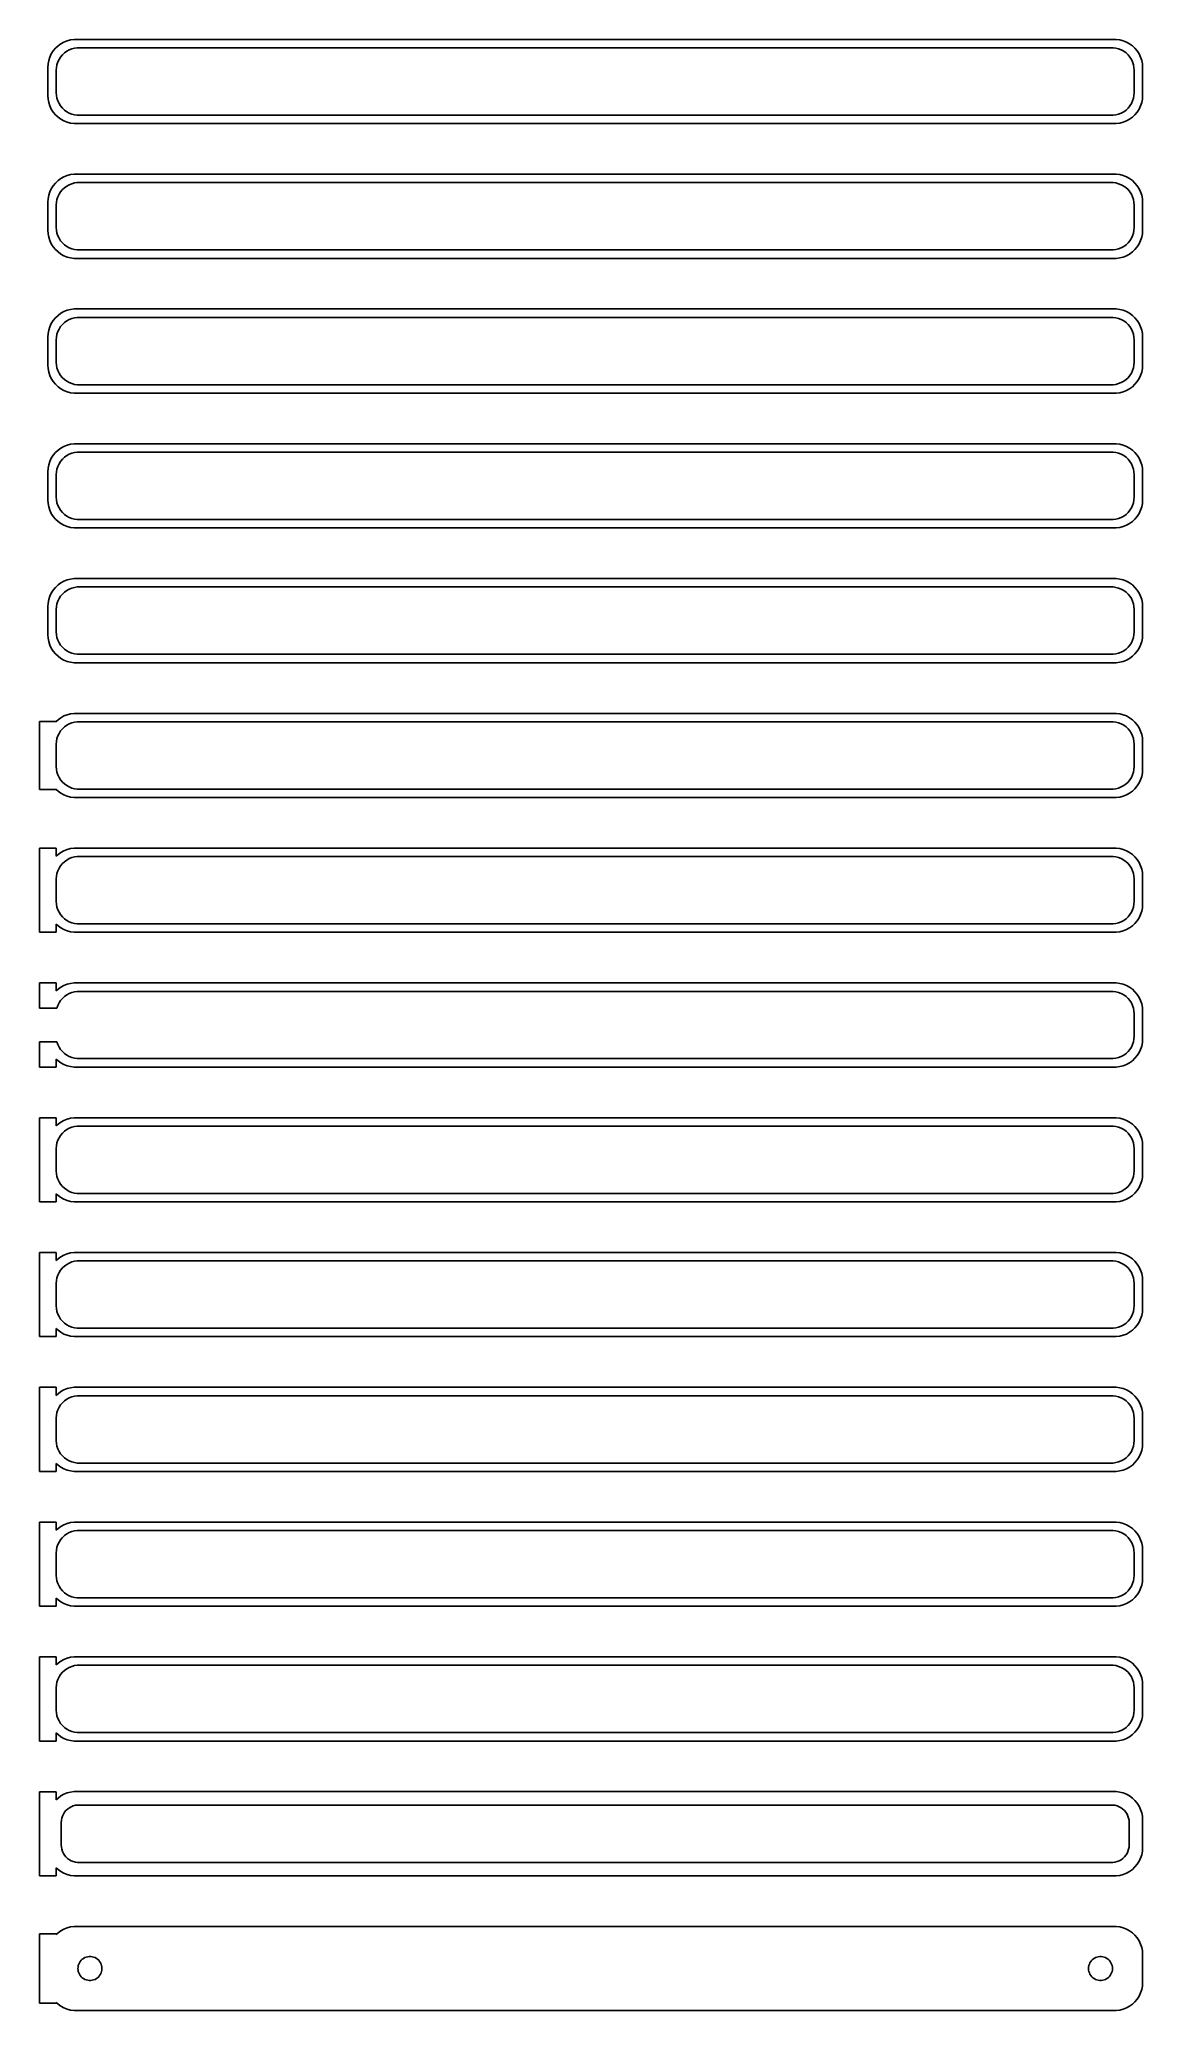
# Model space of a CAD drawing. Header units: metres. Extents: x -99 to 98, y 353 to 703.
import ezdxf

# ---------------------------------------------------------------- set-up
doc = ezdxf.new("R2010")
doc.units = ezdxf.units.M

msp = doc.modelspace()

# ---------------------------------------------------------------- linework, layer by layer
for p, q in [((-95.6871, 702.353), (-96.1448, 701.923)), ((-95.1791, 702.722), (-95.6871, 702.353)), ((-94.6289, 703.024), (-95.1791, 702.722)), ((-94.0451, 703.255), (-94.6289, 703.024)), ((-93.4369, 703.411), (-94.0451, 703.255)), ((-92.8139, 703.49), (-93.4369, 703.411)), ((92.8139, 703.49), (-92.8139, 703.49)), ((-92.7495, 701.929), (-92.2512, 701.992)), ((-92.2512, 701.992), (92.2512, 701.992)), ((92.2512, 701.992), (92.7495, 701.929)), ((93.4369, 703.411), (92.8139, 703.49)), ((94.0451, 703.255), (93.4369, 703.411)), ((94.6289, 703.024), (94.0451, 703.255)), ((95.1791, 702.722), (94.6289, 703.024)), ((95.6871, 702.353), (95.1791, 702.722)), ((96.1448, 701.923), (95.6871, 702.353)), ((-97.4606, 699.127), (-97.5, 698.5)), ((-97.5, 698.5), (-97.5, 693.5)), ((-97.3429, 699.743), (-97.4606, 699.127)), ((-97.1489, 700.341), (-97.3429, 699.743)), ((-96.8815, 700.909), (-97.1489, 700.341)), ((-96.5451, 701.439), (-96.8815, 700.909)), ((-96.1448, 701.923), (-96.5451, 701.439)), ((-96, 698), (-95.9685, 698.501)), ((-95.9685, 698.501), (-95.8743, 698.995)), ((-95.8743, 698.995), (-95.7191, 699.472)), ((-95.7191, 699.472), (-95.5052, 699.927)), ((-95.5052, 699.927), (-95.2361, 700.351)), ((-95.2361, 700.351), (-94.9159, 700.738)), ((-94.9159, 700.738), (-94.5497, 701.082)), ((-94.5497, 701.082), (-94.1433, 701.377)), ((-94.1433, 701.377), (-93.7031, 701.619)), ((-93.7031, 701.619), (-93.2361, 701.804)), ((-93.2361, 701.804), (-92.7495, 701.929)), ((92.7495, 701.929), (93.2361, 701.804)), ((93.2361, 701.804), (93.7031, 701.619)), ((93.7031, 701.619), (94.1433, 701.377)), ((94.1433, 701.377), (94.5497, 701.082)), ((94.5497, 701.082), (94.9159, 700.738)), ((94.9159, 700.738), (95.2361, 700.351)), ((95.2361, 700.351), (95.5052, 699.927)), ((95.5052, 699.927), (95.7191, 699.472)), ((95.7191, 699.472), (95.8743, 698.995)), ((95.8743, 698.995), (95.9685, 698.501)), ((95.9685, 698.501), (96, 698)), ((96.5451, 701.439), (96.1448, 701.923)), ((96.8815, 700.909), (96.5451, 701.439)), ((97.1489, 700.341), (96.8815, 700.909)), ((97.3429, 699.743), (97.1489, 700.341)), ((97.4606, 699.127), (97.3429, 699.743)), ((97.5, 698.5), (97.4606, 699.127)), ((97.5, 693.5), (97.5, 698.5)), ((-96, 694), (-96, 698)), ((96, 698), (96, 694)), ((-97.5, 693.5), (-97.4606, 692.873)), ((-97.4606, 692.873), (-97.3429, 692.257)), ((-97.3429, 692.257), (-97.1489, 691.659)), ((-97.1489, 691.659), (-96.8815, 691.091)), ((-95.9685, 693.499), (-96, 694)), ((-95.8743, 693.005), (-95.9685, 693.499)), ((-95.7191, 692.528), (-95.8743, 693.005)), ((-95.5052, 692.073), (-95.7191, 692.528)), ((-95.2361, 691.649), (-95.5052, 692.073)), ((-94.9159, 691.262), (-95.2361, 691.649)), ((95.2361, 691.649), (94.9159, 691.262)), ((95.5052, 692.073), (95.2361, 691.649)), ((95.7191, 692.528), (95.5052, 692.073)), ((95.8743, 693.005), (95.7191, 692.528)), ((95.9685, 693.499), (95.8743, 693.005)), ((96, 694), (95.9685, 693.499)), ((96.8815, 691.091), (97.1489, 691.659)), ((97.1489, 691.659), (97.3429, 692.257)), ((97.3429, 692.257), (97.4606, 692.873)), ((97.4606, 692.873), (97.5, 693.5)), ((-96.8815, 691.091), (-96.5451, 690.561)), ((-96.5451, 690.561), (-96.1448, 690.077)), ((-96.1448, 690.077), (-95.6871, 689.647)), ((-95.6871, 689.647), (-95.1791, 689.278)), ((-95.1791, 689.278), (-94.6289, 688.976)), ((-94.5497, 690.918), (-94.9159, 691.262)), ((-94.6289, 688.976), (-94.0451, 688.745)), ((-94.1433, 690.623), (-94.5497, 690.918)), ((-93.7031, 690.381), (-94.1433, 690.623)), ((-94.0451, 688.745), (-93.4369, 688.589)), ((-93.2361, 690.196), (-93.7031, 690.381)), ((-93.4369, 688.589), (-92.8139, 688.51)), ((-92.7495, 690.071), (-93.2361, 690.196)), ((-92.8139, 688.51), (92.8139, 688.51)), ((-92.2512, 690.008), (-92.7495, 690.071)), ((92.2512, 690.008), (-92.2512, 690.008)), ((92.7495, 690.071), (92.2512, 690.008)), ((93.2361, 690.196), (92.7495, 690.071)), ((92.8139, 688.51), (93.4369, 688.589)), ((93.7031, 690.381), (93.2361, 690.196)), ((93.4369, 688.589), (94.0451, 688.745)), ((94.1433, 690.623), (93.7031, 690.381)), ((94.0451, 688.745), (94.6289, 688.976)), ((94.5497, 690.918), (94.1433, 690.623)), ((94.9159, 691.262), (94.5497, 690.918)), ((94.6289, 688.976), (95.1791, 689.278)), ((95.1791, 689.278), (95.6871, 689.647)), ((95.6871, 689.647), (96.1448, 690.077)), ((96.1448, 690.077), (96.5451, 690.561)), ((96.5451, 690.561), (96.8815, 691.091)), ((-96.5451, 677.439), (-96.8815, 676.909)), ((-96.1448, 677.923), (-96.5451, 677.439)), ((-95.6871, 678.353), (-96.1448, 677.923)), ((-95.1791, 678.722), (-95.6871, 678.353)), ((-94.6289, 679.024), (-95.1791, 678.722)), ((-94.0451, 679.255), (-94.6289, 679.024)), ((-94.1433, 677.377), (-93.7031, 677.619)), ((-93.4369, 679.411), (-94.0451, 679.255)), ((-93.7031, 677.619), (-93.2361, 677.804)), ((-92.8139, 679.49), (-93.4369, 679.411)), ((-93.2361, 677.804), (-92.7495, 677.929)), ((92.8139, 679.49), (-92.8139, 679.49)), ((-92.7495, 677.929), (-92.2512, 677.992)), ((-92.2512, 677.992), (92.2512, 677.992)), ((92.2512, 677.992), (92.7495, 677.929)), ((92.7495, 677.929), (93.2361, 677.804)), ((93.4369, 679.411), (92.8139, 679.49)), ((93.2361, 677.804), (93.7031, 677.619)), ((94.0451, 679.255), (93.4369, 679.411)), ((93.7031, 677.619), (94.1433, 677.377)), ((94.6289, 679.024), (94.0451, 679.255)), ((95.1791, 678.722), (94.6289, 679.024)), ((95.6871, 678.353), (95.1791, 678.722)), ((96.1448, 677.923), (95.6871, 678.353)), ((96.5451, 677.439), (96.1448, 677.923)), ((96.8815, 676.909), (96.5451, 677.439)), ((-97.4606, 675.127), (-97.5, 674.5)), ((-97.5, 674.5), (-97.5, 669.5)), ((-97.3429, 675.743), (-97.4606, 675.127)), ((-97.1489, 676.341), (-97.3429, 675.743)), ((-96.8815, 676.909), (-97.1489, 676.341)), ((-96, 674), (-95.9685, 674.501)), ((-96, 670), (-96, 674)), ((-95.9685, 674.501), (-95.8743, 674.995)), ((-95.8743, 674.995), (-95.7191, 675.472)), ((-95.7191, 675.472), (-95.5052, 675.927)), ((-95.5052, 675.927), (-95.2361, 676.351)), ((-95.2361, 676.351), (-94.9159, 676.738)), ((-94.9159, 676.738), (-94.5497, 677.082)), ((-94.5497, 677.082), (-94.1433, 677.377)), ((94.1433, 677.377), (94.5497, 677.082)), ((94.5497, 677.082), (94.9159, 676.738)), ((94.9159, 676.738), (95.2361, 676.351)), ((95.2361, 676.351), (95.5052, 675.927)), ((95.5052, 675.927), (95.7191, 675.472)), ((95.7191, 675.472), (95.8743, 674.995)), ((95.8743, 674.995), (95.9685, 674.501)), ((95.9685, 674.501), (96, 674)), ((96, 674), (96, 670)), ((97.1489, 676.341), (96.8815, 676.909)), ((97.3429, 675.743), (97.1489, 676.341)), ((97.4606, 675.127), (97.3429, 675.743)), ((97.5, 674.5), (97.4606, 675.127)), ((97.5, 669.5), (97.5, 674.5)), ((-97.5, 669.5), (-97.4606, 668.873)), ((-97.4606, 668.873), (-97.3429, 668.257)), ((-97.3429, 668.257), (-97.1489, 667.659)), ((-97.1489, 667.659), (-96.8815, 667.091)), ((-96.8815, 667.091), (-96.5451, 666.561)), ((-95.9685, 669.499), (-96, 670)), ((-95.8743, 669.005), (-95.9685, 669.499)), ((-95.7191, 668.528), (-95.8743, 669.005)), ((-95.5052, 668.073), (-95.7191, 668.528)), ((-95.2361, 667.649), (-95.5052, 668.073)), ((-94.9159, 667.262), (-95.2361, 667.649)), ((-94.5497, 666.918), (-94.9159, 667.262)), ((-94.1433, 666.623), (-94.5497, 666.918)), ((94.5497, 666.918), (94.1433, 666.623)), ((94.9159, 667.262), (94.5497, 666.918)), ((95.2361, 667.649), (94.9159, 667.262)), ((95.5052, 668.073), (95.2361, 667.649)), ((95.7191, 668.528), (95.5052, 668.073)), ((95.8743, 669.005), (95.7191, 668.528)), ((95.9685, 669.499), (95.8743, 669.005)), ((96, 670), (95.9685, 669.499)), ((96.5451, 666.561), (96.8815, 667.091)), ((96.8815, 667.091), (97.1489, 667.659)), ((97.1489, 667.659), (97.3429, 668.257)), ((97.3429, 668.257), (97.4606, 668.873)), ((97.4606, 668.873), (97.5, 669.5)), ((-96.5451, 666.561), (-96.1448, 666.077)), ((-96.1448, 666.077), (-95.6871, 665.647)), ((-95.6871, 665.647), (-95.1791, 665.278)), ((-95.1791, 665.278), (-94.6289, 664.976)), ((-94.6289, 664.976), (-94.0451, 664.745)), ((-93.7031, 666.381), (-94.1433, 666.623)), ((-94.0451, 664.745), (-93.4369, 664.589)), ((-93.2361, 666.196), (-93.7031, 666.381)), ((-93.4369, 664.589), (-92.8139, 664.51)), ((-92.7495, 666.071), (-93.2361, 666.196)), ((-92.8139, 664.51), (92.8139, 664.51)), ((-92.2512, 666.008), (-92.7495, 666.071)), ((92.2512, 666.008), (-92.2512, 666.008)), ((92.7495, 666.071), (92.2512, 666.008)), ((93.2361, 666.196), (92.7495, 666.071)), ((92.8139, 664.51), (93.4369, 664.589)), ((93.7031, 666.381), (93.2361, 666.196)), ((93.4369, 664.589), (94.0451, 664.745)), ((94.1433, 666.623), (93.7031, 666.381)), ((94.0451, 664.745), (94.6289, 664.976)), ((94.6289, 664.976), (95.1791, 665.278)), ((95.1791, 665.278), (95.6871, 665.647)), ((95.6871, 665.647), (96.1448, 666.077)), ((96.1448, 666.077), (96.5451, 666.561)), ((-96.8815, 652.909), (-97.1489, 652.341)), ((-96.5451, 653.439), (-96.8815, 652.909)), ((-96.1448, 653.923), (-96.5451, 653.439)), ((-95.6871, 654.353), (-96.1448, 653.923)), ((-95.1791, 654.722), (-95.6871, 654.353)), ((-94.6289, 655.024), (-95.1791, 654.722)), ((-94.9159, 652.738), (-94.5497, 653.082)), ((-94.0451, 655.255), (-94.6289, 655.024)), ((-94.5497, 653.082), (-94.1433, 653.377)), ((-94.1433, 653.377), (-93.7031, 653.619)), ((-93.4369, 655.411), (-94.0451, 655.255)), ((-93.7031, 653.619), (-93.2361, 653.804)), ((-92.8139, 655.49), (-93.4369, 655.411)), ((-93.2361, 653.804), (-92.7495, 653.929)), ((92.8139, 655.49), (-92.8139, 655.49)), ((-92.7495, 653.929), (-92.2512, 653.992)), ((-92.2512, 653.992), (92.2512, 653.992)), ((92.2512, 653.992), (92.7495, 653.929)), ((92.7495, 653.929), (93.2361, 653.804)), ((93.4369, 655.411), (92.8139, 655.49)), ((93.2361, 653.804), (93.7031, 653.619)), ((94.0451, 655.255), (93.4369, 655.411)), ((93.7031, 653.619), (94.1433, 653.377)), ((94.6289, 655.024), (94.0451, 655.255)), ((94.1433, 653.377), (94.5497, 653.082)), ((94.5497, 653.082), (94.9159, 652.738)), ((95.1791, 654.722), (94.6289, 655.024)), ((95.6871, 654.353), (95.1791, 654.722)), ((96.1448, 653.923), (95.6871, 654.353)), ((96.5451, 653.439), (96.1448, 653.923)), ((96.8815, 652.909), (96.5451, 653.439)), ((97.1489, 652.341), (96.8815, 652.909)), ((-97.4606, 651.127), (-97.5, 650.5)), ((-97.5, 650.5), (-97.5, 645.5)), ((-97.3429, 651.743), (-97.4606, 651.127)), ((-97.1489, 652.341), (-97.3429, 651.743)), ((-96, 650), (-95.9685, 650.501)), ((-96, 646), (-96, 650)), ((-95.9685, 650.501), (-95.8743, 650.995)), ((-95.8743, 650.995), (-95.7191, 651.472)), ((-95.7191, 651.472), (-95.5052, 651.927)), ((-95.5052, 651.927), (-95.2361, 652.351)), ((-95.2361, 652.351), (-94.9159, 652.738)), ((94.9159, 652.738), (95.2361, 652.351)), ((95.2361, 652.351), (95.5052, 651.927)), ((95.5052, 651.927), (95.7191, 651.472)), ((95.7191, 651.472), (95.8743, 650.995)), ((95.8743, 650.995), (95.9685, 650.501)), ((95.9685, 650.501), (96, 650)), ((96, 650), (96, 646)), ((97.3429, 651.743), (97.1489, 652.341)), ((97.4606, 651.127), (97.3429, 651.743)), ((97.5, 650.5), (97.4606, 651.127)), ((97.5, 645.5), (97.5, 650.5)), ((-95.9685, 645.499), (-96, 646)), ((96, 646), (95.9685, 645.499)), ((-97.5, 645.5), (-97.4606, 644.873)), ((-97.4606, 644.873), (-97.3429, 644.257)), ((-97.3429, 644.257), (-97.1489, 643.659)), ((-97.1489, 643.659), (-96.8815, 643.091)), ((-96.8815, 643.091), (-96.5451, 642.561)), ((-96.5451, 642.561), (-96.1448, 642.077)), ((-95.8743, 645.005), (-95.9685, 645.499)), ((-95.7191, 644.528), (-95.8743, 645.005)), ((-95.5052, 644.073), (-95.7191, 644.528)), ((-95.2361, 643.649), (-95.5052, 644.073)), ((-94.9159, 643.262), (-95.2361, 643.649)), ((-94.5497, 642.918), (-94.9159, 643.262)), ((-94.1433, 642.623), (-94.5497, 642.918)), ((-93.7031, 642.381), (-94.1433, 642.623)), ((-93.2361, 642.196), (-93.7031, 642.381)), ((93.7031, 642.381), (93.2361, 642.196)), ((94.1433, 642.623), (93.7031, 642.381)), ((94.5497, 642.918), (94.1433, 642.623)), ((94.9159, 643.262), (94.5497, 642.918)), ((95.2361, 643.649), (94.9159, 643.262)), ((95.5052, 644.073), (95.2361, 643.649)), ((95.7191, 644.528), (95.5052, 644.073)), ((95.8743, 645.005), (95.7191, 644.528)), ((95.9685, 645.499), (95.8743, 645.005)), ((96.1448, 642.077), (96.5451, 642.561)), ((96.5451, 642.561), (96.8815, 643.091)), ((96.8815, 643.091), (97.1489, 643.659)), ((97.1489, 643.659), (97.3429, 644.257)), ((97.3429, 644.257), (97.4606, 644.873)), ((97.4606, 644.873), (97.5, 645.5)), ((-96.1448, 642.077), (-95.6871, 641.647)), ((-95.6871, 641.647), (-95.1791, 641.278)), ((-95.1791, 641.278), (-94.6289, 640.976)), ((-94.6289, 640.976), (-94.0451, 640.745)), ((-94.0451, 640.745), (-93.4369, 640.589)), ((-93.4369, 640.589), (-92.8139, 640.51)), ((-92.7495, 642.071), (-93.2361, 642.196)), ((-92.8139, 640.51), (92.8139, 640.51)), ((-92.2512, 642.008), (-92.7495, 642.071)), ((92.2512, 642.008), (-92.2512, 642.008)), ((92.7495, 642.071), (92.2512, 642.008)), ((93.2361, 642.196), (92.7495, 642.071)), ((92.8139, 640.51), (93.4369, 640.589)), ((93.4369, 640.589), (94.0451, 640.745)), ((94.0451, 640.745), (94.6289, 640.976)), ((94.6289, 640.976), (95.1791, 641.278)), ((95.1791, 641.278), (95.6871, 641.647)), ((95.6871, 641.647), (96.1448, 642.077)), ((-97.1489, 628.341), (-97.3429, 627.743)), ((-96.8815, 628.909), (-97.1489, 628.341)), ((-96.5451, 629.439), (-96.8815, 628.909)), ((-96.1448, 629.923), (-96.5451, 629.439)), ((-95.6871, 630.353), (-96.1448, 629.923)), ((-95.1791, 630.722), (-95.6871, 630.353)), ((-95.5052, 627.927), (-95.2361, 628.351)), ((-95.2361, 628.351), (-94.9159, 628.738)), ((-94.6289, 631.024), (-95.1791, 630.722)), ((-94.9159, 628.738), (-94.5497, 629.082)), ((-94.0451, 631.255), (-94.6289, 631.024)), ((-94.5497, 629.082), (-94.1433, 629.377)), ((-94.1433, 629.377), (-93.7031, 629.619)), ((-93.4369, 631.411), (-94.0451, 631.255)), ((-93.7031, 629.619), (-93.2361, 629.804)), ((-92.8139, 631.49), (-93.4369, 631.411)), ((-93.2361, 629.804), (-92.7495, 629.929)), ((92.8139, 631.49), (-92.8139, 631.49)), ((-92.7495, 629.929), (-92.2512, 629.992)), ((-92.2512, 629.992), (92.2512, 629.992)), ((92.2512, 629.992), (92.7495, 629.929)), ((92.7495, 629.929), (93.2361, 629.804)), ((93.4369, 631.411), (92.8139, 631.49)), ((93.2361, 629.804), (93.7031, 629.619)), ((94.0451, 631.255), (93.4369, 631.411)), ((93.7031, 629.619), (94.1433, 629.377)), ((94.6289, 631.024), (94.0451, 631.255)), ((94.1433, 629.377), (94.5497, 629.082)), ((94.5497, 629.082), (94.9159, 628.738)), ((95.1791, 630.722), (94.6289, 631.024)), ((94.9159, 628.738), (95.2361, 628.351)), ((95.6871, 630.353), (95.1791, 630.722)), ((95.2361, 628.351), (95.5052, 627.927)), ((96.1448, 629.923), (95.6871, 630.353)), ((96.5451, 629.439), (96.1448, 629.923)), ((96.8815, 628.909), (96.5451, 629.439)), ((97.1489, 628.341), (96.8815, 628.909)), ((97.3429, 627.743), (97.1489, 628.341)), ((-97.4606, 627.127), (-97.5, 626.5)), ((-97.5, 626.5), (-97.5, 621.5)), ((-97.3429, 627.743), (-97.4606, 627.127)), ((-96, 626), (-95.9685, 626.501)), ((-96, 622), (-96, 626)), ((-95.9685, 626.501), (-95.8743, 626.995)), ((-95.8743, 626.995), (-95.7191, 627.472)), ((-95.7191, 627.472), (-95.5052, 627.927)), ((95.5052, 627.927), (95.7191, 627.472)), ((95.7191, 627.472), (95.8743, 626.995)), ((95.8743, 626.995), (95.9685, 626.501)), ((95.9685, 626.501), (96, 626)), ((96, 626), (96, 622)), ((97.4606, 627.127), (97.3429, 627.743)), ((97.5, 626.5), (97.4606, 627.127)), ((97.5, 621.5), (97.5, 626.5)), ((-97.5, 621.5), (-97.4606, 620.873)), ((-95.9685, 621.499), (-96, 622)), ((-95.8743, 621.005), (-95.9685, 621.499)), ((95.9685, 621.499), (95.8743, 621.005)), ((96, 622), (95.9685, 621.499)), ((97.4606, 620.873), (97.5, 621.5)), ((-97.4606, 620.873), (-97.3429, 620.257)), ((-97.3429, 620.257), (-97.1489, 619.659)), ((-97.1489, 619.659), (-96.8815, 619.091)), ((-96.8815, 619.091), (-96.5451, 618.561)), ((-96.5451, 618.561), (-96.1448, 618.077)), ((-96.1448, 618.077), (-95.6871, 617.647)), ((-95.7191, 620.528), (-95.8743, 621.005)), ((-95.5052, 620.073), (-95.7191, 620.528)), ((-95.2361, 619.649), (-95.5052, 620.073)), ((-94.9159, 619.262), (-95.2361, 619.649)), ((-94.5497, 618.918), (-94.9159, 619.262)), ((-94.1433, 618.623), (-94.5497, 618.918)), ((-93.7031, 618.381), (-94.1433, 618.623)), ((-93.2361, 618.196), (-93.7031, 618.381)), ((-92.7495, 618.071), (-93.2361, 618.196)), ((-92.2512, 618.008), (-92.7495, 618.071)), ((92.2512, 618.008), (-92.2512, 618.008)), ((92.7495, 618.071), (92.2512, 618.008)), ((93.2361, 618.196), (92.7495, 618.071)), ((93.7031, 618.381), (93.2361, 618.196)), ((94.1433, 618.623), (93.7031, 618.381)), ((94.5497, 618.918), (94.1433, 618.623)), ((94.9159, 619.262), (94.5497, 618.918)), ((95.2361, 619.649), (94.9159, 619.262)), ((95.5052, 620.073), (95.2361, 619.649)), ((95.7191, 620.528), (95.5052, 620.073)), ((95.6871, 617.647), (96.1448, 618.077)), ((95.8743, 621.005), (95.7191, 620.528)), ((96.1448, 618.077), (96.5451, 618.561)), ((96.5451, 618.561), (96.8815, 619.091)), ((96.8815, 619.091), (97.1489, 619.659)), ((97.1489, 619.659), (97.3429, 620.257)), ((97.3429, 620.257), (97.4606, 620.873)), ((-95.6871, 617.647), (-95.1791, 617.278)), ((-95.1791, 617.278), (-94.6289, 616.976)), ((-94.6289, 616.976), (-94.0451, 616.745)), ((-94.0451, 616.745), (-93.4369, 616.589)), ((-93.4369, 616.589), (-92.8139, 616.51)), ((-92.8139, 616.51), (92.8139, 616.51)), ((92.8139, 616.51), (93.4369, 616.589)), ((93.4369, 616.589), (94.0451, 616.745)), ((94.0451, 616.745), (94.6289, 616.976)), ((94.6289, 616.976), (95.1791, 617.278)), ((95.1791, 617.278), (95.6871, 617.647)), ((-94.0451, 607.255), (-94.6289, 607.024)), ((-93.4369, 607.411), (-94.0451, 607.255)), ((-92.8139, 607.49), (-93.4369, 607.411)), ((92.8139, 607.49), (-92.8139, 607.49)), ((93.4369, 607.411), (92.8139, 607.49)), ((94.0451, 607.255), (93.4369, 607.411)), ((94.6289, 607.024), (94.0451, 607.255)), ((-97.3429, 603.743), (-97.4606, 603.127)), ((-97.1489, 604.341), (-97.3429, 603.743)), ((-96.8815, 604.909), (-97.1489, 604.341)), ((-96.5451, 605.439), (-96.8815, 604.909)), ((-96.1448, 605.923), (-96.5451, 605.439)), ((-95.6871, 606.353), (-96.1448, 605.923)), ((-95.7191, 603.472), (-95.5052, 603.927)), ((-95.1791, 606.722), (-95.6871, 606.353)), ((-95.5052, 603.927), (-95.2361, 604.351)), ((-95.2361, 604.351), (-94.9159, 604.738)), ((-94.6289, 607.024), (-95.1791, 606.722)), ((-94.9159, 604.738), (-94.5497, 605.082)), ((-94.5497, 605.082), (-94.1433, 605.377)), ((-94.1433, 605.377), (-93.7031, 605.619)), ((-93.7031, 605.619), (-93.2361, 605.804)), ((-93.2361, 605.804), (-92.7495, 605.929)), ((-92.7495, 605.929), (-92.2512, 605.992)), ((-92.2512, 605.992), (92.2512, 605.992)), ((92.2512, 605.992), (92.7495, 605.929)), ((92.7495, 605.929), (93.2361, 605.804)), ((93.2361, 605.804), (93.7031, 605.619)), ((93.7031, 605.619), (94.1433, 605.377)), ((94.1433, 605.377), (94.5497, 605.082)), ((94.5497, 605.082), (94.9159, 604.738)), ((95.1791, 606.722), (94.6289, 607.024)), ((94.9159, 604.738), (95.2361, 604.351)), ((95.6871, 606.353), (95.1791, 606.722)), ((95.2361, 604.351), (95.5052, 603.927)), ((95.5052, 603.927), (95.7191, 603.472)), ((96.1448, 605.923), (95.6871, 606.353)), ((96.5451, 605.439), (96.1448, 605.923)), ((96.8815, 604.909), (96.5451, 605.439)), ((97.1489, 604.341), (96.8815, 604.909)), ((97.3429, 603.743), (97.1489, 604.341)), ((97.4606, 603.127), (97.3429, 603.743)), ((-97.4606, 603.127), (-97.5, 602.5)), ((-97.5, 602.5), (-97.5, 597.5)), ((-96, 602), (-95.9685, 602.501)), ((-96, 598), (-96, 602)), ((-95.9685, 602.501), (-95.8743, 602.995)), ((-95.8743, 602.995), (-95.7191, 603.472)), ((95.7191, 603.472), (95.8743, 602.995)), ((95.8743, 602.995), (95.9685, 602.501)), ((95.9685, 602.501), (96, 602)), ((96, 602), (96, 598)), ((97.5, 602.5), (97.4606, 603.127)), ((97.5, 597.5), (97.5, 602.5)), ((-97.5, 597.5), (-97.4606, 596.873)), ((-97.4606, 596.873), (-97.3429, 596.257)), ((-95.9685, 597.499), (-96, 598)), ((-95.8743, 597.005), (-95.9685, 597.499)), ((-95.7191, 596.528), (-95.8743, 597.005)), ((95.8743, 597.005), (95.7191, 596.528)), ((95.9685, 597.499), (95.8743, 597.005)), ((96, 598), (95.9685, 597.499)), ((97.3429, 596.257), (97.4606, 596.873)), ((97.4606, 596.873), (97.5, 597.5)), ((-97.3429, 596.257), (-97.1489, 595.659)), ((-97.1489, 595.659), (-96.8815, 595.091)), ((-96.8815, 595.091), (-96.5451, 594.561)), ((-96.5451, 594.561), (-96.1448, 594.077)), ((-96.1448, 594.077), (-95.6871, 593.647)), ((-95.5052, 596.073), (-95.7191, 596.528)), ((-95.6871, 593.647), (-95.1791, 593.278)), ((-95.2361, 595.649), (-95.5052, 596.073)), ((-94.9159, 595.262), (-95.2361, 595.649)), ((-95.1791, 593.278), (-94.6289, 592.976)), ((-94.5497, 594.918), (-94.9159, 595.262)), ((-94.1433, 594.623), (-94.5497, 594.918)), ((-93.7031, 594.381), (-94.1433, 594.623)), ((-93.2361, 594.196), (-93.7031, 594.381)), ((-92.7495, 594.071), (-93.2361, 594.196)), ((-92.2512, 594.008), (-92.7495, 594.071)), ((92.2512, 594.008), (-92.2512, 594.008)), ((92.7495, 594.071), (92.2512, 594.008)), ((93.2361, 594.196), (92.7495, 594.071)), ((93.7031, 594.381), (93.2361, 594.196)), ((94.1433, 594.623), (93.7031, 594.381)), ((94.5497, 594.918), (94.1433, 594.623)), ((94.9159, 595.262), (94.5497, 594.918)), ((94.6289, 592.976), (95.1791, 593.278)), ((95.2361, 595.649), (94.9159, 595.262)), ((95.1791, 593.278), (95.6871, 593.647)), ((95.5052, 596.073), (95.2361, 595.649)), ((95.7191, 596.528), (95.5052, 596.073)), ((95.6871, 593.647), (96.1448, 594.077)), ((96.1448, 594.077), (96.5451, 594.561)), ((96.5451, 594.561), (96.8815, 595.091)), ((96.8815, 595.091), (97.1489, 595.659)), ((97.1489, 595.659), (97.3429, 596.257)), ((-94.6289, 592.976), (-94.0451, 592.745)), ((-94.0451, 592.745), (-93.4369, 592.589)), ((-93.4369, 592.589), (-92.8139, 592.51)), ((-92.8139, 592.51), (92.8139, 592.51)), ((92.8139, 592.51), (93.4369, 592.589)), ((93.4369, 592.589), (94.0451, 592.745)), ((94.0451, 592.745), (94.6289, 592.976)), ((-95.1791, 582.722), (-95.6871, 582.353)), ((-94.6289, 583.024), (-95.1791, 582.722)), ((-94.0451, 583.255), (-94.6289, 583.024)), ((-93.4369, 583.411), (-94.0451, 583.255)), ((-92.8139, 583.49), (-93.4369, 583.411)), ((92.8139, 583.49), (-92.8139, 583.49)), ((93.4369, 583.411), (92.8139, 583.49)), ((94.0451, 583.255), (93.4369, 583.411)), ((94.6289, 583.024), (94.0451, 583.255)), ((95.1791, 582.722), (94.6289, 583.024)), ((95.6871, 582.353), (95.1791, 582.722)), ((-96, 582.059), (-99, 582.059)), ((-99, 582.059), (-99, 569.941)), ((-95.6871, 582.353), (-96, 582.059)), ((-95.8743, 578.995), (-95.7191, 579.472)), ((-95.7191, 579.472), (-95.5052, 579.927)), ((-95.5052, 579.927), (-95.2361, 580.351)), ((-95.2361, 580.351), (-94.9159, 580.738)), ((-94.9159, 580.738), (-94.5497, 581.082)), ((-94.5497, 581.082), (-94.1433, 581.377)), ((-94.1433, 581.377), (-93.7031, 581.619)), ((-93.7031, 581.619), (-93.2361, 581.804)), ((-93.2361, 581.804), (-92.7495, 581.929)), ((-92.7495, 581.929), (-92.2512, 581.992)), ((-92.2512, 581.992), (92.2512, 581.992)), ((92.2512, 581.992), (92.7495, 581.929)), ((92.7495, 581.929), (93.2361, 581.804)), ((93.2361, 581.804), (93.7031, 581.619)), ((93.7031, 581.619), (94.1433, 581.377)), ((94.1433, 581.377), (94.5497, 581.082)), ((94.5497, 581.082), (94.9159, 580.738)), ((94.9159, 580.738), (95.2361, 580.351)), ((95.2361, 580.351), (95.5052, 579.927)), ((95.5052, 579.927), (95.7191, 579.472)), ((96.1448, 581.923), (95.6871, 582.353)), ((95.7191, 579.472), (95.8743, 578.995)), ((96.5451, 581.439), (96.1448, 581.923)), ((96.8815, 580.909), (96.5451, 581.439)), ((97.1489, 580.341), (96.8815, 580.909)), ((97.3429, 579.743), (97.1489, 580.341)), ((97.4606, 579.127), (97.3429, 579.743)), ((97.5, 578.5), (97.4606, 579.127)), ((-96, 578), (-95.9685, 578.501)), ((-96, 574), (-96, 578)), ((-95.9685, 578.501), (-95.8743, 578.995)), ((95.8743, 578.995), (95.9685, 578.501)), ((95.9685, 578.501), (96, 578)), ((96, 578), (96, 574)), ((97.5, 573.5), (97.5, 578.5)), ((-95.9685, 573.499), (-96, 574)), ((-95.8743, 573.005), (-95.9685, 573.499)), ((-95.7191, 572.528), (-95.8743, 573.005)), ((-95.5052, 572.073), (-95.7191, 572.528)), ((95.7191, 572.528), (95.5052, 572.073)), ((95.8743, 573.005), (95.7191, 572.528)), ((95.9685, 573.499), (95.8743, 573.005)), ((96, 574), (95.9685, 573.499)), ((97.1489, 571.659), (97.3429, 572.257)), ((97.3429, 572.257), (97.4606, 572.873)), ((97.4606, 572.873), (97.5, 573.5)), ((-99, 569.941), (-96, 569.941)), ((-96, 569.941), (-95.6871, 569.647)), ((-95.6871, 569.647), (-95.1791, 569.278)), ((-95.2361, 571.649), (-95.5052, 572.073)), ((-94.9159, 571.262), (-95.2361, 571.649)), ((-95.1791, 569.278), (-94.6289, 568.976)), ((-94.5497, 570.918), (-94.9159, 571.262)), ((-94.6289, 568.976), (-94.0451, 568.745)), ((-94.1433, 570.623), (-94.5497, 570.918)), ((-93.7031, 570.381), (-94.1433, 570.623)), ((-94.0451, 568.745), (-93.4369, 568.589)), ((-93.2361, 570.196), (-93.7031, 570.381)), ((-93.4369, 568.589), (-92.8139, 568.51)), ((-92.7495, 570.071), (-93.2361, 570.196)), ((-92.2512, 570.008), (-92.7495, 570.071)), ((92.2512, 570.008), (-92.2512, 570.008)), ((92.7495, 570.071), (92.2512, 570.008)), ((93.2361, 570.196), (92.7495, 570.071)), ((92.8139, 568.51), (93.4369, 568.589)), ((93.7031, 570.381), (93.2361, 570.196)), ((93.4369, 568.589), (94.0451, 568.745)), ((94.1433, 570.623), (93.7031, 570.381)), ((94.0451, 568.745), (94.6289, 568.976)), ((94.5497, 570.918), (94.1433, 570.623)), ((94.9159, 571.262), (94.5497, 570.918)), ((94.6289, 568.976), (95.1791, 569.278)), ((95.2361, 571.649), (94.9159, 571.262)), ((95.1791, 569.278), (95.6871, 569.647)), ((95.5052, 572.073), (95.2361, 571.649)), ((95.6871, 569.647), (96.1448, 570.077)), ((96.1448, 570.077), (96.5451, 570.561)), ((96.5451, 570.561), (96.8815, 571.091)), ((96.8815, 571.091), (97.1489, 571.659)), ((-92.8139, 568.51), (92.8139, 568.51)), ((-96, 559.467), (-99, 559.467)), ((-99, 559.467), (-99, 544.533)), ((-96, 558.059), (-96, 559.467)), ((-95.6871, 558.353), (-96, 558.059)), ((-95.1791, 558.722), (-95.6871, 558.353)), ((-94.6289, 559.024), (-95.1791, 558.722)), ((-94.0451, 559.255), (-94.6289, 559.024)), ((-93.4369, 559.411), (-94.0451, 559.255)), ((-92.8139, 559.49), (-93.4369, 559.411)), ((92.8139, 559.49), (-92.8139, 559.49)), ((93.4369, 559.411), (92.8139, 559.49)), ((94.0451, 559.255), (93.4369, 559.411)), ((94.6289, 559.024), (94.0451, 559.255)), ((95.1791, 558.722), (94.6289, 559.024)), ((95.6871, 558.353), (95.1791, 558.722)), ((96.1448, 557.923), (95.6871, 558.353)), ((-95.9685, 554.501), (-95.8743, 554.995)), ((-95.8743, 554.995), (-95.7191, 555.472)), ((-95.7191, 555.472), (-95.5052, 555.927)), ((-95.5052, 555.927), (-95.2361, 556.351)), ((-95.2361, 556.351), (-94.9159, 556.738)), ((-94.9159, 556.738), (-94.5497, 557.082)), ((-94.5497, 557.082), (-94.1433, 557.377)), ((-94.1433, 557.377), (-93.7031, 557.619)), ((-93.7031, 557.619), (-93.2361, 557.804)), ((-93.2361, 557.804), (-92.7495, 557.929)), ((-92.7495, 557.929), (-92.2512, 557.992)), ((-92.2512, 557.992), (92.2512, 557.992)), ((92.2512, 557.992), (92.7495, 557.929)), ((92.7495, 557.929), (93.2361, 557.804)), ((93.2361, 557.804), (93.7031, 557.619)), ((93.7031, 557.619), (94.1433, 557.377)), ((94.1433, 557.377), (94.5497, 557.082)), ((94.5497, 557.082), (94.9159, 556.738)), ((94.9159, 556.738), (95.2361, 556.351)), ((95.2361, 556.351), (95.5052, 555.927)), ((95.5052, 555.927), (95.7191, 555.472)), ((95.7191, 555.472), (95.8743, 554.995)), ((95.8743, 554.995), (95.9685, 554.501)), ((96.5451, 557.439), (96.1448, 557.923)), ((96.8815, 556.909), (96.5451, 557.439)), ((97.1489, 556.341), (96.8815, 556.909)), ((97.3429, 555.743), (97.1489, 556.341)), ((97.4606, 555.127), (97.3429, 555.743)), ((97.5, 554.5), (97.4606, 555.127)), ((-96, 554), (-95.9685, 554.501)), ((-96, 550), (-96, 554)), ((95.9685, 554.501), (96, 554)), ((96, 554), (96, 550)), ((97.5, 549.5), (97.5, 554.5)), ((-95.9685, 549.499), (-96, 550)), ((-95.8743, 549.005), (-95.9685, 549.499)), ((-95.7191, 548.528), (-95.8743, 549.005)), ((-95.5052, 548.073), (-95.7191, 548.528)), ((-95.2361, 547.649), (-95.5052, 548.073)), ((-94.9159, 547.262), (-95.2361, 547.649)), ((95.2361, 547.649), (94.9159, 547.262)), ((95.5052, 548.073), (95.2361, 547.649)), ((95.7191, 548.528), (95.5052, 548.073)), ((95.8743, 549.005), (95.7191, 548.528)), ((95.9685, 549.499), (95.8743, 549.005)), ((96, 550), (95.9685, 549.499)), ((96.8815, 547.091), (97.1489, 547.659)), ((97.1489, 547.659), (97.3429, 548.257)), ((97.3429, 548.257), (97.4606, 548.873)), ((97.4606, 548.873), (97.5, 549.5)), ((-99, 544.533), (-96, 544.533)), ((-96, 544.533), (-96, 545.941)), ((-96, 545.941), (-95.6871, 545.647)), ((-95.6871, 545.647), (-95.1791, 545.278)), ((-95.1791, 545.278), (-94.6289, 544.976)), ((-94.5497, 546.918), (-94.9159, 547.262)), ((-94.6289, 544.976), (-94.0451, 544.745)), ((-94.1433, 546.623), (-94.5497, 546.918)), ((-93.7031, 546.381), (-94.1433, 546.623)), ((-94.0451, 544.745), (-93.4369, 544.589)), ((-93.2361, 546.196), (-93.7031, 546.381)), ((-93.4369, 544.589), (-92.8139, 544.51)), ((-92.7495, 546.071), (-93.2361, 546.196)), ((-92.8139, 544.51), (92.8139, 544.51)), ((-92.2512, 546.008), (-92.7495, 546.071)), ((92.2512, 546.008), (-92.2512, 546.008)), ((92.7495, 546.071), (92.2512, 546.008)), ((93.2361, 546.196), (92.7495, 546.071)), ((92.8139, 544.51), (93.4369, 544.589)), ((93.7031, 546.381), (93.2361, 546.196)), ((93.4369, 544.589), (94.0451, 544.745)), ((94.1433, 546.623), (93.7031, 546.381)), ((94.0451, 544.745), (94.6289, 544.976)), ((94.5497, 546.918), (94.1433, 546.623)), ((94.9159, 547.262), (94.5497, 546.918)), ((94.6289, 544.976), (95.1791, 545.278)), ((95.1791, 545.278), (95.6871, 545.647)), ((95.6871, 545.647), (96.1448, 546.077)), ((96.1448, 546.077), (96.5451, 546.561)), ((96.5451, 546.561), (96.8815, 547.091)), ((-96, 535.49), (-99, 535.49)), ((-99, 535.49), (-99, 530.994)), ((-96, 534.059), (-96, 535.49)), ((-95.6871, 534.353), (-96, 534.059)), ((-95.1791, 534.722), (-95.6871, 534.353)), ((-94.6289, 535.024), (-95.1791, 534.722)), ((-94.0451, 535.255), (-94.6289, 535.024)), ((-94.1433, 533.377), (-93.7031, 533.619)), ((-93.4369, 535.411), (-94.0451, 535.255)), ((-93.7031, 533.619), (-93.2361, 533.804)), ((-92.8139, 535.49), (-93.4369, 535.411)), ((-93.2361, 533.804), (-92.7495, 533.929)), ((92.8139, 535.49), (-92.8139, 535.49)), ((-92.7495, 533.929), (-92.2512, 533.992)), ((-92.2512, 533.992), (92.2512, 533.992)), ((92.2512, 533.992), (92.7495, 533.929)), ((92.7495, 533.929), (93.2361, 533.804)), ((93.4369, 535.411), (92.8139, 535.49)), ((93.2361, 533.804), (93.7031, 533.619)), ((94.0451, 535.255), (93.4369, 535.411)), ((93.7031, 533.619), (94.1433, 533.377)), ((94.6289, 535.024), (94.0451, 535.255)), ((95.1791, 534.722), (94.6289, 535.024)), ((95.6871, 534.353), (95.1791, 534.722)), ((96.1448, 533.923), (95.6871, 534.353)), ((96.5451, 533.439), (96.1448, 533.923)), ((-99, 530.994), (-95.8745, 530.994)), ((-95.8745, 530.994), (-95.8743, 530.995)), ((-95.8743, 530.995), (-95.7191, 531.472)), ((-95.7191, 531.472), (-95.5052, 531.927)), ((-95.5052, 531.927), (-95.2361, 532.351)), ((-95.2361, 532.351), (-94.9159, 532.738)), ((-94.9159, 532.738), (-94.5497, 533.082)), ((-94.5497, 533.082), (-94.1433, 533.377)), ((94.1433, 533.377), (94.5497, 533.082)), ((94.5497, 533.082), (94.9159, 532.738)), ((94.9159, 532.738), (95.2361, 532.351)), ((95.2361, 532.351), (95.5052, 531.927)), ((95.5052, 531.927), (95.7191, 531.472)), ((95.7191, 531.472), (95.8743, 530.995)), ((95.8743, 530.995), (95.9685, 530.501)), ((95.9685, 530.501), (96, 530)), ((96, 530), (96, 526)), ((96.8815, 532.909), (96.5451, 533.439)), ((97.1489, 532.341), (96.8815, 532.909)), ((97.3429, 531.743), (97.1489, 532.341)), ((97.4606, 531.127), (97.3429, 531.743)), ((97.5, 530.5), (97.4606, 531.127)), ((97.5, 525.5), (97.5, 530.5)), ((-95.8745, 525.006), (-99, 525.006)), ((-99, 525.006), (-99, 520.51)), ((-95.8743, 525.005), (-95.8745, 525.006)), ((-95.7191, 524.528), (-95.8743, 525.005)), ((-95.5052, 524.073), (-95.7191, 524.528)), ((-95.2361, 523.649), (-95.5052, 524.073)), ((-94.9159, 523.262), (-95.2361, 523.649)), ((-94.5497, 522.918), (-94.9159, 523.262)), ((94.9159, 523.262), (94.5497, 522.918)), ((95.2361, 523.649), (94.9159, 523.262)), ((95.5052, 524.073), (95.2361, 523.649)), ((95.7191, 524.528), (95.5052, 524.073)), ((95.8743, 525.005), (95.7191, 524.528)), ((95.9685, 525.499), (95.8743, 525.005)), ((96, 526), (95.9685, 525.499)), ((96.5451, 522.561), (96.8815, 523.091)), ((96.8815, 523.091), (97.1489, 523.659)), ((97.1489, 523.659), (97.3429, 524.257)), ((97.3429, 524.257), (97.4606, 524.873)), ((97.4606, 524.873), (97.5, 525.5)), ((-99, 520.51), (-96, 520.51)), ((-96, 521.941), (-95.6871, 521.647)), ((-96, 520.51), (-96, 521.941)), ((-95.6871, 521.647), (-95.1791, 521.278)), ((-95.1791, 521.278), (-94.6289, 520.976)), ((-94.6289, 520.976), (-94.0451, 520.745)), ((-94.1433, 522.623), (-94.5497, 522.918)), ((-93.7031, 522.381), (-94.1433, 522.623)), ((-94.0451, 520.745), (-93.4369, 520.589)), ((-93.2361, 522.196), (-93.7031, 522.381)), ((-93.4369, 520.589), (-92.8139, 520.51)), ((-92.7495, 522.071), (-93.2361, 522.196)), ((-92.8139, 520.51), (92.8139, 520.51)), ((-92.2512, 522.008), (-92.7495, 522.071)), ((92.2512, 522.008), (-92.2512, 522.008)), ((92.7495, 522.071), (92.2512, 522.008)), ((93.2361, 522.196), (92.7495, 522.071)), ((92.8139, 520.51), (93.4369, 520.589)), ((93.7031, 522.381), (93.2361, 522.196)), ((93.4369, 520.589), (94.0451, 520.745)), ((94.1433, 522.623), (93.7031, 522.381)), ((94.0451, 520.745), (94.6289, 520.976)), ((94.5497, 522.918), (94.1433, 522.623)), ((94.6289, 520.976), (95.1791, 521.278)), ((95.1791, 521.278), (95.6871, 521.647)), ((95.6871, 521.647), (96.1448, 522.077)), ((96.1448, 522.077), (96.5451, 522.561)), ((-96, 511.49), (-99, 511.49)), ((-99, 511.49), (-99, 496.51)), ((-96, 510.059), (-96, 511.49)), ((-95.6871, 510.353), (-96, 510.059)), ((-95.1791, 510.722), (-95.6871, 510.353)), ((-94.6289, 511.024), (-95.1791, 510.722)), ((-94.9159, 508.738), (-94.5497, 509.082)), ((-94.0451, 511.255), (-94.6289, 511.024)), ((-94.5497, 509.082), (-94.1433, 509.377)), ((-94.1433, 509.377), (-93.7031, 509.619)), ((-93.4369, 511.411), (-94.0451, 511.255)), ((-93.7031, 509.619), (-93.2361, 509.804)), ((-92.8139, 511.49), (-93.4369, 511.411)), ((-93.2361, 509.804), (-92.7495, 509.929)), ((92.8139, 511.49), (-92.8139, 511.49)), ((-92.7495, 509.929), (-92.2512, 509.992)), ((-92.2512, 509.992), (92.2512, 509.992)), ((92.2512, 509.992), (92.7495, 509.929)), ((92.7495, 509.929), (93.2361, 509.804)), ((93.4369, 511.411), (92.8139, 511.49)), ((93.2361, 509.804), (93.7031, 509.619)), ((94.0451, 511.255), (93.4369, 511.411)), ((93.7031, 509.619), (94.1433, 509.377)), ((94.6289, 511.024), (94.0451, 511.255)), ((94.1433, 509.377), (94.5497, 509.082)), ((94.5497, 509.082), (94.9159, 508.738)), ((95.1791, 510.722), (94.6289, 511.024)), ((95.6871, 510.353), (95.1791, 510.722)), ((96.1448, 509.923), (95.6871, 510.353)), ((96.5451, 509.439), (96.1448, 509.923)), ((96.8815, 508.909), (96.5451, 509.439)), ((-96, 506), (-95.9685, 506.501)), ((-96, 502), (-96, 506)), ((-95.9685, 506.501), (-95.8743, 506.995)), ((-95.8743, 506.995), (-95.7191, 507.472)), ((-95.7191, 507.472), (-95.5052, 507.927)), ((-95.5052, 507.927), (-95.2361, 508.351)), ((-95.2361, 508.351), (-94.9159, 508.738)), ((94.9159, 508.738), (95.2361, 508.351)), ((95.2361, 508.351), (95.5052, 507.927)), ((95.5052, 507.927), (95.7191, 507.472)), ((95.7191, 507.472), (95.8743, 506.995)), ((95.8743, 506.995), (95.9685, 506.501)), ((95.9685, 506.501), (96, 506)), ((96, 506), (96, 502)), ((97.1489, 508.341), (96.8815, 508.909)), ((97.3429, 507.743), (97.1489, 508.341)), ((97.4606, 507.127), (97.3429, 507.743)), ((97.5, 506.5), (97.4606, 507.127)), ((97.5, 501.5), (97.5, 506.5)), ((-95.9685, 501.499), (-96, 502)), ((96, 502), (95.9685, 501.499)), ((-95.8743, 501.005), (-95.9685, 501.499)), ((-95.7191, 500.528), (-95.8743, 501.005)), ((-95.5052, 500.073), (-95.7191, 500.528)), ((-95.2361, 499.649), (-95.5052, 500.073)), ((-94.9159, 499.262), (-95.2361, 499.649)), ((-94.5497, 498.918), (-94.9159, 499.262)), ((-94.1433, 498.623), (-94.5497, 498.918)), ((-93.7031, 498.381), (-94.1433, 498.623)), ((94.1433, 498.623), (93.7031, 498.381)), ((94.5497, 498.918), (94.1433, 498.623)), ((94.9159, 499.262), (94.5497, 498.918)), ((95.2361, 499.649), (94.9159, 499.262)), ((95.5052, 500.073), (95.2361, 499.649)), ((95.7191, 500.528), (95.5052, 500.073)), ((95.8743, 501.005), (95.7191, 500.528)), ((95.9685, 501.499), (95.8743, 501.005)), ((96.1448, 498.077), (96.5451, 498.561)), ((96.5451, 498.561), (96.8815, 499.091)), ((96.8815, 499.091), (97.1489, 499.659)), ((97.1489, 499.659), (97.3429, 500.257)), ((97.3429, 500.257), (97.4606, 500.873)), ((97.4606, 500.873), (97.5, 501.5)), ((-99, 496.51), (-96, 496.51)), ((-96, 497.941), (-95.6871, 497.647)), ((-96, 496.51), (-96, 497.941)), ((-95.6871, 497.647), (-95.1791, 497.278)), ((-95.1791, 497.278), (-94.6289, 496.976)), ((-94.6289, 496.976), (-94.0451, 496.745)), ((-94.0451, 496.745), (-93.4369, 496.589)), ((-93.2361, 498.196), (-93.7031, 498.381)), ((-93.4369, 496.589), (-92.8139, 496.51)), ((-92.7495, 498.071), (-93.2361, 498.196)), ((-92.8139, 496.51), (92.8139, 496.51)), ((-92.2512, 498.008), (-92.7495, 498.071)), ((92.2512, 498.008), (-92.2512, 498.008)), ((92.7495, 498.071), (92.2512, 498.008)), ((93.2361, 498.196), (92.7495, 498.071)), ((92.8139, 496.51), (93.4369, 496.589)), ((93.7031, 498.381), (93.2361, 498.196)), ((93.4369, 496.589), (94.0451, 496.745)), ((94.0451, 496.745), (94.6289, 496.976)), ((94.6289, 496.976), (95.1791, 497.278)), ((95.1791, 497.278), (95.6871, 497.647)), ((95.6871, 497.647), (96.1448, 498.077)), ((-96, 487.49), (-99, 487.49)), ((-99, 487.49), (-99, 472.51)), ((-96, 486.059), (-96, 487.49)), ((-95.6871, 486.353), (-96, 486.059)), ((-95.1791, 486.722), (-95.6871, 486.353)), ((-95.2361, 484.351), (-94.9159, 484.738)), ((-94.6289, 487.024), (-95.1791, 486.722)), ((-94.9159, 484.738), (-94.5497, 485.082)), ((-94.0451, 487.255), (-94.6289, 487.024)), ((-94.5497, 485.082), (-94.1433, 485.377)), ((-94.1433, 485.377), (-93.7031, 485.619)), ((-93.4369, 487.411), (-94.0451, 487.255)), ((-93.7031, 485.619), (-93.2361, 485.804)), ((-92.8139, 487.49), (-93.4369, 487.411)), ((-93.2361, 485.804), (-92.7495, 485.929)), ((92.8139, 487.49), (-92.8139, 487.49)), ((-92.7495, 485.929), (-92.2512, 485.992)), ((-92.2512, 485.992), (92.2512, 485.992)), ((92.2512, 485.992), (92.7495, 485.929)), ((92.7495, 485.929), (93.2361, 485.804)), ((93.4369, 487.411), (92.8139, 487.49)), ((93.2361, 485.804), (93.7031, 485.619)), ((94.0451, 487.255), (93.4369, 487.411)), ((93.7031, 485.619), (94.1433, 485.377)), ((94.6289, 487.024), (94.0451, 487.255)), ((94.1433, 485.377), (94.5497, 485.082)), ((94.5497, 485.082), (94.9159, 484.738)), ((95.1791, 486.722), (94.6289, 487.024)), ((94.9159, 484.738), (95.2361, 484.351)), ((95.6871, 486.353), (95.1791, 486.722)), ((96.1448, 485.923), (95.6871, 486.353)), ((96.5451, 485.439), (96.1448, 485.923)), ((96.8815, 484.909), (96.5451, 485.439)), ((97.1489, 484.341), (96.8815, 484.909)), ((-96, 482), (-95.9685, 482.501)), ((-96, 478), (-96, 482)), ((-95.9685, 482.501), (-95.8743, 482.995)), ((-95.8743, 482.995), (-95.7191, 483.472)), ((-95.7191, 483.472), (-95.5052, 483.927)), ((-95.5052, 483.927), (-95.2361, 484.351)), ((95.2361, 484.351), (95.5052, 483.927)), ((95.5052, 483.927), (95.7191, 483.472)), ((95.7191, 483.472), (95.8743, 482.995)), ((95.8743, 482.995), (95.9685, 482.501)), ((95.9685, 482.501), (96, 482)), ((96, 482), (96, 478)), ((97.3429, 483.743), (97.1489, 484.341)), ((97.4606, 483.127), (97.3429, 483.743)), ((97.5, 482.5), (97.4606, 483.127)), ((97.5, 477.5), (97.5, 482.5)), ((-95.9685, 477.499), (-96, 478)), ((-95.8743, 477.005), (-95.9685, 477.499)), ((95.9685, 477.499), (95.8743, 477.005)), ((96, 478), (95.9685, 477.499)), ((97.4606, 476.873), (97.5, 477.5)), ((-96, 473.941), (-95.6871, 473.647)), ((-96, 472.51), (-96, 473.941)), ((-95.7191, 476.528), (-95.8743, 477.005)), ((-95.5052, 476.073), (-95.7191, 476.528)), ((-95.2361, 475.649), (-95.5052, 476.073)), ((-94.9159, 475.262), (-95.2361, 475.649)), ((-94.5497, 474.918), (-94.9159, 475.262)), ((-94.1433, 474.623), (-94.5497, 474.918)), ((-93.7031, 474.381), (-94.1433, 474.623)), ((-93.2361, 474.196), (-93.7031, 474.381)), ((-92.7495, 474.071), (-93.2361, 474.196)), ((-92.2512, 474.008), (-92.7495, 474.071)), ((92.2512, 474.008), (-92.2512, 474.008)), ((92.7495, 474.071), (92.2512, 474.008)), ((93.2361, 474.196), (92.7495, 474.071)), ((93.7031, 474.381), (93.2361, 474.196)), ((94.1433, 474.623), (93.7031, 474.381)), ((94.5497, 474.918), (94.1433, 474.623)), ((94.9159, 475.262), (94.5497, 474.918)), ((95.2361, 475.649), (94.9159, 475.262)), ((95.5052, 476.073), (95.2361, 475.649)), ((95.7191, 476.528), (95.5052, 476.073)), ((95.6871, 473.647), (96.1448, 474.077)), ((95.8743, 477.005), (95.7191, 476.528)), ((96.1448, 474.077), (96.5451, 474.561)), ((96.5451, 474.561), (96.8815, 475.091)), ((96.8815, 475.091), (97.1489, 475.659)), ((97.1489, 475.659), (97.3429, 476.257)), ((97.3429, 476.257), (97.4606, 476.873)), ((-99, 472.51), (-96, 472.51)), ((-95.6871, 473.647), (-95.1791, 473.278)), ((-95.1791, 473.278), (-94.6289, 472.976)), ((-94.6289, 472.976), (-94.0451, 472.745)), ((-94.0451, 472.745), (-93.4369, 472.589)), ((-93.4369, 472.589), (-92.8139, 472.51)), ((-92.8139, 472.51), (92.8139, 472.51)), ((92.8139, 472.51), (93.4369, 472.589)), ((93.4369, 472.589), (94.0451, 472.745)), ((94.0451, 472.745), (94.6289, 472.976)), ((94.6289, 472.976), (95.1791, 473.278)), ((95.1791, 473.278), (95.6871, 473.647)), ((-96, 463.49), (-99, 463.49)), ((-99, 463.49), (-99, 448.51)), ((-96, 462.059), (-96, 463.49)), ((-93.4369, 463.411), (-94.0451, 463.255)), ((-92.8139, 463.49), (-93.4369, 463.411)), ((92.8139, 463.49), (-92.8139, 463.49)), ((93.4369, 463.411), (92.8139, 463.49)), ((94.0451, 463.255), (93.4369, 463.411)), ((-95.6871, 462.353), (-96, 462.059)), ((-95.7191, 459.472), (-95.5052, 459.927)), ((-95.1791, 462.722), (-95.6871, 462.353)), ((-95.5052, 459.927), (-95.2361, 460.351)), ((-95.2361, 460.351), (-94.9159, 460.738)), ((-94.6289, 463.024), (-95.1791, 462.722)), ((-94.9159, 460.738), (-94.5497, 461.082)), ((-94.0451, 463.255), (-94.6289, 463.024)), ((-94.5497, 461.082), (-94.1433, 461.377)), ((-94.1433, 461.377), (-93.7031, 461.619)), ((-93.7031, 461.619), (-93.2361, 461.804)), ((-93.2361, 461.804), (-92.7495, 461.929)), ((-92.7495, 461.929), (-92.2512, 461.992)), ((-92.2512, 461.992), (92.2512, 461.992)), ((92.2512, 461.992), (92.7495, 461.929)), ((92.7495, 461.929), (93.2361, 461.804)), ((93.2361, 461.804), (93.7031, 461.619)), ((93.7031, 461.619), (94.1433, 461.377)), ((94.6289, 463.024), (94.0451, 463.255)), ((94.1433, 461.377), (94.5497, 461.082)), ((94.5497, 461.082), (94.9159, 460.738)), ((95.1791, 462.722), (94.6289, 463.024)), ((94.9159, 460.738), (95.2361, 460.351)), ((95.6871, 462.353), (95.1791, 462.722)), ((95.2361, 460.351), (95.5052, 459.927)), ((95.5052, 459.927), (95.7191, 459.472)), ((96.1448, 461.923), (95.6871, 462.353)), ((96.5451, 461.439), (96.1448, 461.923)), ((96.8815, 460.909), (96.5451, 461.439)), ((97.1489, 460.341), (96.8815, 460.909)), ((97.3429, 459.743), (97.1489, 460.341)), ((-96, 458), (-95.9685, 458.501)), ((-96, 454), (-96, 458)), ((-95.9685, 458.501), (-95.8743, 458.995)), ((-95.8743, 458.995), (-95.7191, 459.472)), ((95.7191, 459.472), (95.8743, 458.995)), ((95.8743, 458.995), (95.9685, 458.501)), ((95.9685, 458.501), (96, 458)), ((96, 458), (96, 454)), ((97.4606, 459.127), (97.3429, 459.743)), ((97.5, 458.5), (97.4606, 459.127)), ((97.5, 453.5), (97.5, 458.5)), ((-95.9685, 453.499), (-96, 454)), ((-95.8743, 453.005), (-95.9685, 453.499)), ((-95.7191, 452.528), (-95.8743, 453.005)), ((95.8743, 453.005), (95.7191, 452.528)), ((95.9685, 453.499), (95.8743, 453.005)), ((96, 454), (95.9685, 453.499)), ((97.3429, 452.257), (97.4606, 452.873)), ((97.4606, 452.873), (97.5, 453.5)), ((-96, 449.941), (-95.6871, 449.647)), ((-96, 448.51), (-96, 449.941)), ((-95.5052, 452.073), (-95.7191, 452.528)), ((-95.6871, 449.647), (-95.1791, 449.278)), ((-95.2361, 451.649), (-95.5052, 452.073)), ((-94.9159, 451.262), (-95.2361, 451.649)), ((-95.1791, 449.278), (-94.6289, 448.976)), ((-94.5497, 450.918), (-94.9159, 451.262)), ((-94.1433, 450.623), (-94.5497, 450.918)), ((-93.7031, 450.381), (-94.1433, 450.623)), ((-93.2361, 450.196), (-93.7031, 450.381)), ((-92.7495, 450.071), (-93.2361, 450.196)), ((-92.2512, 450.008), (-92.7495, 450.071)), ((92.2512, 450.008), (-92.2512, 450.008)), ((92.7495, 450.071), (92.2512, 450.008)), ((93.2361, 450.196), (92.7495, 450.071)), ((93.7031, 450.381), (93.2361, 450.196)), ((94.1433, 450.623), (93.7031, 450.381)), ((94.5497, 450.918), (94.1433, 450.623)), ((94.9159, 451.262), (94.5497, 450.918)), ((94.6289, 448.976), (95.1791, 449.278)), ((95.2361, 451.649), (94.9159, 451.262)), ((95.1791, 449.278), (95.6871, 449.647)), ((95.5052, 452.073), (95.2361, 451.649)), ((95.7191, 452.528), (95.5052, 452.073)), ((95.6871, 449.647), (96.1448, 450.077)), ((96.1448, 450.077), (96.5451, 450.561)), ((96.5451, 450.561), (96.8815, 451.091)), ((96.8815, 451.091), (97.1489, 451.659)), ((97.1489, 451.659), (97.3429, 452.257)), ((-99, 448.51), (-96, 448.51)), ((-94.6289, 448.976), (-94.0451, 448.745)), ((-94.0451, 448.745), (-93.4369, 448.589)), ((-93.4369, 448.589), (-92.8139, 448.51)), ((-92.8139, 448.51), (92.8139, 448.51)), ((92.8139, 448.51), (93.4369, 448.589)), ((93.4369, 448.589), (94.0451, 448.745)), ((94.0451, 448.745), (94.6289, 448.976)), ((-96, 439.49), (-99, 439.49)), ((-99, 439.49), (-99, 424.51)), ((-96, 438.059), (-96, 439.49)), ((-94.6289, 439.024), (-95.1791, 438.722)), ((-94.0451, 439.255), (-94.6289, 439.024)), ((-93.4369, 439.411), (-94.0451, 439.255)), ((-92.8139, 439.49), (-93.4369, 439.411)), ((92.8139, 439.49), (-92.8139, 439.49)), ((93.4369, 439.411), (92.8139, 439.49)), ((94.0451, 439.255), (93.4369, 439.411)), ((94.6289, 439.024), (94.0451, 439.255)), ((95.1791, 438.722), (94.6289, 439.024)), ((-95.6871, 438.353), (-96, 438.059)), ((-95.8743, 434.995), (-95.7191, 435.472)), ((-95.7191, 435.472), (-95.5052, 435.927)), ((-95.1791, 438.722), (-95.6871, 438.353)), ((-95.5052, 435.927), (-95.2361, 436.351)), ((-95.2361, 436.351), (-94.9159, 436.738)), ((-94.9159, 436.738), (-94.5497, 437.082)), ((-94.5497, 437.082), (-94.1433, 437.377)), ((-94.1433, 437.377), (-93.7031, 437.619)), ((-93.7031, 437.619), (-93.2361, 437.804)), ((-93.2361, 437.804), (-92.7495, 437.929)), ((-92.7495, 437.929), (-92.2512, 437.992)), ((-92.2512, 437.992), (92.2512, 437.992)), ((92.2512, 437.992), (92.7495, 437.929)), ((92.7495, 437.929), (93.2361, 437.804)), ((93.2361, 437.804), (93.7031, 437.619)), ((93.7031, 437.619), (94.1433, 437.377)), ((94.1433, 437.377), (94.5497, 437.082)), ((94.5497, 437.082), (94.9159, 436.738)), ((94.9159, 436.738), (95.2361, 436.351)), ((95.6871, 438.353), (95.1791, 438.722)), ((95.2361, 436.351), (95.5052, 435.927)), ((95.5052, 435.927), (95.7191, 435.472)), ((96.1448, 437.923), (95.6871, 438.353)), ((95.7191, 435.472), (95.8743, 434.995)), ((96.5451, 437.439), (96.1448, 437.923)), ((96.8815, 436.909), (96.5451, 437.439)), ((97.1489, 436.341), (96.8815, 436.909)), ((97.3429, 435.743), (97.1489, 436.341)), ((97.4606, 435.127), (97.3429, 435.743)), ((-96, 434), (-95.9685, 434.501)), ((-96, 430), (-96, 434)), ((-95.9685, 434.501), (-95.8743, 434.995)), ((95.8743, 434.995), (95.9685, 434.501)), ((95.9685, 434.501), (96, 434)), ((96, 434), (96, 430)), ((97.5, 434.5), (97.4606, 435.127)), ((97.5, 429.5), (97.5, 434.5)), ((-95.9685, 429.499), (-96, 430)), ((-95.8743, 429.005), (-95.9685, 429.499)), ((-95.7191, 428.528), (-95.8743, 429.005)), ((-95.5052, 428.073), (-95.7191, 428.528)), ((95.7191, 428.528), (95.5052, 428.073)), ((95.8743, 429.005), (95.7191, 428.528)), ((95.9685, 429.499), (95.8743, 429.005)), ((96, 430), (95.9685, 429.499)), ((97.1489, 427.659), (97.3429, 428.257)), ((97.3429, 428.257), (97.4606, 428.873)), ((97.4606, 428.873), (97.5, 429.5)), ((-96, 425.941), (-95.6871, 425.647)), ((-96, 424.51), (-96, 425.941)), ((-95.6871, 425.647), (-95.1791, 425.278)), ((-95.2361, 427.649), (-95.5052, 428.073)), ((-94.9159, 427.262), (-95.2361, 427.649)), ((-95.1791, 425.278), (-94.6289, 424.976)), ((-94.5497, 426.918), (-94.9159, 427.262)), ((-94.6289, 424.976), (-94.0451, 424.745)), ((-94.1433, 426.623), (-94.5497, 426.918)), ((-93.7031, 426.381), (-94.1433, 426.623)), ((-94.0451, 424.745), (-93.4369, 424.589)), ((-93.2361, 426.196), (-93.7031, 426.381)), ((-92.7495, 426.071), (-93.2361, 426.196)), ((-92.2512, 426.008), (-92.7495, 426.071)), ((92.2512, 426.008), (-92.2512, 426.008)), ((92.7495, 426.071), (92.2512, 426.008)), ((93.2361, 426.196), (92.7495, 426.071)), ((93.7031, 426.381), (93.2361, 426.196)), ((93.4369, 424.589), (94.0451, 424.745)), ((94.1433, 426.623), (93.7031, 426.381)), ((94.0451, 424.745), (94.6289, 424.976)), ((94.5497, 426.918), (94.1433, 426.623)), ((94.9159, 427.262), (94.5497, 426.918)), ((94.6289, 424.976), (95.1791, 425.278)), ((95.2361, 427.649), (94.9159, 427.262)), ((95.1791, 425.278), (95.6871, 425.647)), ((95.5052, 428.073), (95.2361, 427.649)), ((95.6871, 425.647), (96.1448, 426.077)), ((96.1448, 426.077), (96.5451, 426.561)), ((96.5451, 426.561), (96.8815, 427.091)), ((96.8815, 427.091), (97.1489, 427.659)), ((-99, 424.51), (-96, 424.51)), ((-93.4369, 424.589), (-92.8139, 424.51)), ((-92.8139, 424.51), (92.8139, 424.51)), ((92.8139, 424.51), (93.4369, 424.589)), ((-96, 415.49), (-99, 415.49)), ((-99, 415.49), (-99, 400.51)), ((-96, 414.059), (-96, 415.49)), ((-95.6871, 414.353), (-96, 414.059)), ((-95.1791, 414.722), (-95.6871, 414.353)), ((-94.6289, 415.024), (-95.1791, 414.722)), ((-94.0451, 415.255), (-94.6289, 415.024)), ((-93.4369, 415.411), (-94.0451, 415.255)), ((-92.8139, 415.49), (-93.4369, 415.411)), ((92.8139, 415.49), (-92.8139, 415.49)), ((93.4369, 415.411), (92.8139, 415.49)), ((94.0451, 415.255), (93.4369, 415.411)), ((94.6289, 415.024), (94.0451, 415.255)), ((95.1791, 414.722), (94.6289, 415.024)), ((95.6871, 414.353), (95.1791, 414.722)), ((96.1448, 413.923), (95.6871, 414.353)), ((-95.9685, 410.501), (-95.8743, 410.995)), ((-95.8743, 410.995), (-95.7191, 411.472)), ((-95.7191, 411.472), (-95.5052, 411.927)), ((-95.5052, 411.927), (-95.2361, 412.351)), ((-95.2361, 412.351), (-94.9159, 412.738)), ((-94.9159, 412.738), (-94.5497, 413.082)), ((-94.5497, 413.082), (-94.1433, 413.377)), ((-94.1433, 413.377), (-93.7031, 413.619)), ((-93.7031, 413.619), (-93.2361, 413.804)), ((-93.2361, 413.804), (-92.7495, 413.929)), ((-92.7495, 413.929), (-92.2512, 413.992)), ((-92.2512, 413.992), (92.2512, 413.992)), ((92.2512, 413.992), (92.7495, 413.929)), ((92.7495, 413.929), (93.2361, 413.804)), ((93.2361, 413.804), (93.7031, 413.619)), ((93.7031, 413.619), (94.1433, 413.377)), ((94.1433, 413.377), (94.5497, 413.082)), ((94.5497, 413.082), (94.9159, 412.738)), ((94.9159, 412.738), (95.2361, 412.351)), ((95.2361, 412.351), (95.5052, 411.927)), ((95.5052, 411.927), (95.7191, 411.472)), ((95.7191, 411.472), (95.8743, 410.995)), ((95.8743, 410.995), (95.9685, 410.501)), ((96.5451, 413.439), (96.1448, 413.923)), ((96.8815, 412.909), (96.5451, 413.439)), ((97.1489, 412.341), (96.8815, 412.909)), ((97.3429, 411.743), (97.1489, 412.341)), ((97.4606, 411.127), (97.3429, 411.743)), ((97.5, 410.5), (97.4606, 411.127)), ((-96, 410), (-95.9685, 410.501)), ((-96, 406), (-96, 410)), ((95.9685, 410.501), (96, 410)), ((96, 410), (96, 406)), ((97.5, 405.5), (97.5, 410.5)), ((-95.9685, 405.499), (-96, 406)), ((-95.8743, 405.005), (-95.9685, 405.499)), ((-95.7191, 404.528), (-95.8743, 405.005)), ((-95.5052, 404.073), (-95.7191, 404.528)), ((-95.2361, 403.649), (-95.5052, 404.073)), ((-94.9159, 403.262), (-95.2361, 403.649)), ((95.2361, 403.649), (94.9159, 403.262)), ((95.5052, 404.073), (95.2361, 403.649)), ((95.7191, 404.528), (95.5052, 404.073)), ((95.8743, 405.005), (95.7191, 404.528)), ((95.9685, 405.499), (95.8743, 405.005)), ((96, 406), (95.9685, 405.499)), ((96.8815, 403.091), (97.1489, 403.659)), ((97.1489, 403.659), (97.3429, 404.257)), ((97.3429, 404.257), (97.4606, 404.873)), ((97.4606, 404.873), (97.5, 405.5)), ((-99, 400.51), (-96, 400.51)), ((-96, 401.941), (-95.6871, 401.647)), ((-96, 400.51), (-96, 401.941)), ((-95.6871, 401.647), (-95.1791, 401.278)), ((-95.1791, 401.278), (-94.6289, 400.976)), ((-94.5497, 402.918), (-94.9159, 403.262)), ((-94.6289, 400.976), (-94.0451, 400.745)), ((-94.1433, 402.623), (-94.5497, 402.918)), ((-93.7031, 402.381), (-94.1433, 402.623)), ((-94.0451, 400.745), (-93.4369, 400.589)), ((-93.2361, 402.196), (-93.7031, 402.381)), ((-93.4369, 400.589), (-92.8139, 400.51)), ((-92.7495, 402.071), (-93.2361, 402.196)), ((-92.8139, 400.51), (92.8139, 400.51)), ((-92.2512, 402.008), (-92.7495, 402.071)), ((92.2512, 402.008), (-92.2512, 402.008)), ((92.7495, 402.071), (92.2512, 402.008)), ((93.2361, 402.196), (92.7495, 402.071)), ((92.8139, 400.51), (93.4369, 400.589)), ((93.7031, 402.381), (93.2361, 402.196)), ((93.4369, 400.589), (94.0451, 400.745)), ((94.1433, 402.623), (93.7031, 402.381)), ((94.0451, 400.745), (94.6289, 400.976)), ((94.5497, 402.918), (94.1433, 402.623)), ((94.9159, 403.262), (94.5497, 402.918)), ((94.6289, 400.976), (95.1791, 401.278)), ((95.1791, 401.278), (95.6871, 401.647)), ((95.6871, 401.647), (96.1448, 402.077)), ((96.1448, 402.077), (96.5451, 402.561)), ((96.5451, 402.561), (96.8815, 403.091)), ((-96, 391.479), (-99, 391.479)), ((-99, 391.479), (-99, 376.521)), ((-96, 390.059), (-96, 391.479)), ((-95.6871, 390.353), (-96, 390.059)), ((-95.1791, 390.722), (-95.6871, 390.353)), ((-94.6289, 391.024), (-95.1791, 390.722)), ((-94.0451, 391.255), (-94.6289, 391.024)), ((-93.4369, 391.411), (-94.0451, 391.255)), ((-92.8139, 391.49), (-93.4369, 391.411)), ((92.8139, 391.49), (-92.8139, 391.49)), ((93.4369, 391.411), (92.8139, 391.49)), ((94.0451, 391.255), (93.4369, 391.411)), ((94.6289, 391.024), (94.0451, 391.255)), ((95.1791, 390.722), (94.6289, 391.024)), ((95.6871, 390.353), (95.1791, 390.722)), ((96.1448, 389.923), (95.6871, 390.353)), ((96.5451, 389.439), (96.1448, 389.923)), ((-95.1129, 386), (-95.0884, 386.39)), ((-95.0884, 386.39), (-95.0151, 386.774)), ((-95.0151, 386.774), (-94.8943, 387.146)), ((-94.8943, 387.146), (-94.7279, 387.5)), ((-94.7279, 387.5), (-94.5184, 387.83)), ((-94.5184, 387.83), (-94.2692, 388.131)), ((-94.2692, 388.131), (-93.9843, 388.399)), ((-93.9843, 388.399), (-93.668, 388.628)), ((-93.668, 388.628), (-93.3254, 388.817)), ((-93.3254, 388.817), (-92.9619, 388.961)), ((-92.9619, 388.961), (-92.5833, 389.058)), ((-92.5833, 389.058), (-92.1955, 389.107)), ((-92.1955, 389.107), (92.1955, 389.107)), ((92.1955, 389.107), (92.5833, 389.058)), ((92.5833, 389.058), (92.9619, 388.961)), ((92.9619, 388.961), (93.3254, 388.817)), ((93.3254, 388.817), (93.668, 388.628)), ((93.668, 388.628), (93.9843, 388.399)), ((93.9843, 388.399), (94.2692, 388.131)), ((94.2692, 388.131), (94.5184, 387.83)), ((94.5184, 387.83), (94.7279, 387.5)), ((94.7279, 387.5), (94.8943, 387.146)), ((94.8943, 387.146), (95.0151, 386.774)), ((95.0151, 386.774), (95.0884, 386.39)), ((95.0884, 386.39), (95.1129, 386)), ((96.8815, 388.909), (96.5451, 389.439)), ((97.1489, 388.341), (96.8815, 388.909)), ((97.3429, 387.743), (97.1489, 388.341)), ((97.4606, 387.127), (97.3429, 387.743)), ((97.5, 386.5), (97.4606, 387.127)), ((97.5, 381.5), (97.5, 386.5)), ((-95.1129, 382), (-95.1129, 386)), ((95.1129, 386), (95.1129, 382)), ((-95.0884, 381.61), (-95.1129, 382)), ((-95.0151, 381.226), (-95.0884, 381.61)), ((-94.8943, 380.854), (-95.0151, 381.226)), ((-94.7279, 380.5), (-94.8943, 380.854)), ((-94.5184, 380.17), (-94.7279, 380.5)), ((-94.2692, 379.869), (-94.5184, 380.17)), ((-93.9843, 379.601), (-94.2692, 379.869)), ((-93.668, 379.372), (-93.9843, 379.601)), ((-93.3254, 379.183), (-93.668, 379.372)), ((-92.9619, 379.039), (-93.3254, 379.183)), ((93.3254, 379.183), (92.9619, 379.039)), ((93.668, 379.372), (93.3254, 379.183)), ((93.9843, 379.601), (93.668, 379.372)), ((94.2692, 379.869), (93.9843, 379.601)), ((94.5184, 380.17), (94.2692, 379.869)), ((94.7279, 380.5), (94.5184, 380.17)), ((94.8943, 380.854), (94.7279, 380.5)), ((95.0151, 381.226), (94.8943, 380.854)), ((95.0884, 381.61), (95.0151, 381.226)), ((95.1129, 382), (95.0884, 381.61)), ((96.5451, 378.561), (96.8815, 379.091)), ((96.8815, 379.091), (97.1489, 379.659)), ((97.1489, 379.659), (97.3429, 380.257)), ((97.3429, 380.257), (97.4606, 380.873)), ((97.4606, 380.873), (97.5, 381.5)), ((-99, 376.521), (-96, 376.521)), ((-96, 376.521), (-96, 377.941)), ((-96, 377.941), (-95.6871, 377.647)), ((-95.6871, 377.647), (-95.1791, 377.278)), ((-95.1791, 377.278), (-94.6289, 376.976)), ((-94.6289, 376.976), (-94.0451, 376.745)), ((-94.0451, 376.745), (-93.4369, 376.589)), ((-93.4369, 376.589), (-92.8139, 376.51)), ((-92.5833, 378.942), (-92.9619, 379.039)), ((-92.8139, 376.51), (92.8139, 376.51)), ((-92.1955, 378.893), (-92.5833, 378.942)), ((92.1955, 378.893), (-92.1955, 378.893)), ((92.5833, 378.942), (92.1955, 378.893)), ((92.9619, 379.039), (92.5833, 378.942)), ((92.8139, 376.51), (93.4369, 376.589)), ((93.4369, 376.589), (94.0451, 376.745)), ((94.0451, 376.745), (94.6289, 376.976)), ((94.6289, 376.976), (95.1791, 377.278)), ((95.1791, 377.278), (95.6871, 377.647)), ((95.6871, 377.647), (96.1448, 378.077)), ((96.1448, 378.077), (96.5451, 378.561)), ((-96, 366.153), (-99, 366.153)), ((-99, 366.153), (-99, 353.847)), ((-95.6871, 366.353), (-96, 366.059)), ((-96, 366.059), (-96, 366.153)), ((-95.1791, 366.722), (-95.6871, 366.353)), ((-94.6289, 367.024), (-95.1791, 366.722)), ((-94.0451, 367.255), (-94.6289, 367.024)), ((-93.4369, 367.411), (-94.0451, 367.255)), ((-92.8139, 367.49), (-93.4369, 367.411)), ((92.8139, 367.49), (-92.8139, 367.49)), ((93.4369, 367.411), (92.8139, 367.49)), ((94.0451, 367.255), (93.4369, 367.411)), ((94.6289, 367.024), (94.0451, 367.255)), ((95.1791, 366.722), (94.6289, 367.024)), ((95.6871, 366.353), (95.1791, 366.722)), ((96.1448, 365.923), (95.6871, 366.353)), ((96.5451, 365.439), (96.1448, 365.923)), ((96.8815, 364.909), (96.5451, 365.439)), ((-91.5566, 361.462), (-91.3611, 361.645)), ((-91.3611, 361.645), (-91.1441, 361.803)), ((-91.1441, 361.803), (-90.9092, 361.932)), ((-90.9092, 361.932), (-90.6598, 362.031)), ((-90.6598, 362.031), (-90.4001, 362.097)), ((-90.4001, 362.097), (-90.1341, 362.131)), ((-90.1341, 362.131), (-89.8659, 362.131)), ((-89.8659, 362.131), (-89.5999, 362.097)), ((-89.5999, 362.097), (-89.3401, 362.031)), ((-89.3401, 362.031), (-89.0908, 361.932)), ((-89.0908, 361.932), (-88.8559, 361.803)), ((-88.8559, 361.803), (-88.6389, 361.645)), ((-88.6389, 361.645), (-88.4434, 361.462)), ((88.4434, 361.462), (88.6389, 361.645)), ((88.6389, 361.645), (88.8559, 361.803)), ((88.8559, 361.803), (89.0908, 361.932)), ((89.0908, 361.932), (89.3401, 362.031)), ((89.3401, 362.031), (89.5999, 362.097)), ((89.5999, 362.097), (89.8659, 362.131)), ((89.8659, 362.131), (90.1341, 362.131)), ((90.1341, 362.131), (90.4001, 362.097)), ((90.4001, 362.097), (90.6598, 362.031)), ((90.6598, 362.031), (90.9092, 361.932)), ((90.9092, 361.932), (91.1441, 361.803)), ((91.1441, 361.803), (91.3611, 361.645)), ((91.3611, 361.645), (91.5566, 361.462)), ((97.1489, 364.341), (96.8815, 364.909)), ((97.3429, 363.743), (97.1489, 364.341)), ((97.4606, 363.127), (97.3429, 363.743)), ((97.5, 362.5), (97.4606, 363.127)), ((97.5, 357.5), (97.5, 362.5)), ((-92.1353, 360), (-92.1185, 360.268)), ((-92.1185, 359.732), (-92.1353, 360)), ((-92.1185, 360.268), (-92.0682, 360.531)), ((-92.0682, 359.469), (-92.1185, 359.732)), ((-92.0682, 360.531), (-91.9853, 360.786)), ((-91.9853, 359.214), (-92.0682, 359.469)), ((-91.9853, 360.786), (-91.8712, 361.029)), ((-91.8712, 358.971), (-91.9853, 359.214)), ((-91.8712, 361.029), (-91.7275, 361.255)), ((-91.7275, 358.745), (-91.8712, 358.971)), ((-91.7275, 361.255), (-91.5566, 361.462)), ((-91.5566, 358.538), (-91.7275, 358.745)), ((-91.3611, 358.355), (-91.5566, 358.538)), ((-91.1441, 358.197), (-91.3611, 358.355)), ((-90.9092, 358.068), (-91.1441, 358.197)), ((-90.6598, 357.969), (-90.9092, 358.068)), ((-89.0908, 358.068), (-89.3401, 357.969)), ((-88.8559, 358.197), (-89.0908, 358.068)), ((-88.6389, 358.355), (-88.8559, 358.197)), ((-88.4434, 358.538), (-88.6389, 358.355)), ((-88.4434, 361.462), (-88.2725, 361.255)), ((-88.2725, 358.745), (-88.4434, 358.538)), ((-88.2725, 361.255), (-88.1288, 361.029)), ((-88.1288, 358.971), (-88.2725, 358.745)), ((-88.1288, 361.029), (-88.0146, 360.786)), ((-88.0146, 359.214), (-88.1288, 358.971)), ((-88.0146, 360.786), (-87.9318, 360.531)), ((-87.9318, 359.469), (-88.0146, 359.214)), ((-87.9318, 360.531), (-87.8815, 360.268)), ((-87.8815, 359.732), (-87.9318, 359.469)), ((-87.8815, 360.268), (-87.8647, 360)), ((-87.8647, 360), (-87.8815, 359.732)), ((87.8647, 360), (87.8815, 360.268)), ((87.8815, 359.732), (87.8647, 360)), ((87.8815, 360.268), (87.9318, 360.531)), ((87.9318, 359.469), (87.8815, 359.732)), ((87.9318, 360.531), (88.0146, 360.786)), ((88.0146, 359.214), (87.9318, 359.469)), ((88.0146, 360.786), (88.1288, 361.029)), ((88.1288, 358.971), (88.0146, 359.214)), ((88.1288, 361.029), (88.2725, 361.255)), ((88.2725, 358.745), (88.1288, 358.971)), ((88.2725, 361.255), (88.4434, 361.462)), ((88.4434, 358.538), (88.2725, 358.745)), ((88.6389, 358.355), (88.4434, 358.538)), ((88.8559, 358.197), (88.6389, 358.355)), ((89.0908, 358.068), (88.8559, 358.197)), ((89.3401, 357.969), (89.0908, 358.068)), ((90.9092, 358.068), (90.6598, 357.969)), ((91.1441, 358.197), (90.9092, 358.068)), ((91.3611, 358.355), (91.1441, 358.197)), ((91.5566, 358.538), (91.3611, 358.355)), ((91.5566, 361.462), (91.7275, 361.255)), ((91.7275, 358.745), (91.5566, 358.538)), ((91.7275, 361.255), (91.8712, 361.029)), ((91.8712, 358.971), (91.7275, 358.745)), ((91.8712, 361.029), (91.9853, 360.786)), ((91.9853, 359.214), (91.8712, 358.971)), ((91.9853, 360.786), (92.0682, 360.531)), ((92.0682, 359.469), (91.9853, 359.214)), ((92.0682, 360.531), (92.1185, 360.268)), ((92.1185, 359.732), (92.0682, 359.469)), ((92.1185, 360.268), (92.1353, 360)), ((92.1353, 360), (92.1185, 359.732)), ((-90.4001, 357.903), (-90.6598, 357.969)), ((-90.1341, 357.869), (-90.4001, 357.903)), ((-89.8659, 357.869), (-90.1341, 357.869)), ((-89.5999, 357.903), (-89.8659, 357.869)), ((-89.3401, 357.969), (-89.5999, 357.903)), ((89.5999, 357.903), (89.3401, 357.969)), ((89.8659, 357.869), (89.5999, 357.903)), ((90.1341, 357.869), (89.8659, 357.869)), ((90.4001, 357.903), (90.1341, 357.869)), ((90.6598, 357.969), (90.4001, 357.903)), ((96.1448, 354.077), (96.5451, 354.561)), ((96.5451, 354.561), (96.8815, 355.091)), ((96.8815, 355.091), (97.1489, 355.659)), ((97.1489, 355.659), (97.3429, 356.257)), ((97.3429, 356.257), (97.4606, 356.873)), ((97.4606, 356.873), (97.5, 357.5)), ((-99, 353.847), (-96, 353.847)), ((-96, 353.847), (-96, 353.941)), ((-96, 353.941), (-95.6871, 353.647)), ((-95.6871, 353.647), (-95.1791, 353.278)), ((-95.1791, 353.278), (-94.6289, 352.976)), ((-94.6289, 352.976), (-94.0451, 352.745)), ((-94.0451, 352.745), (-93.4369, 352.589)), ((-93.4369, 352.589), (-92.8139, 352.51)), ((-92.8139, 352.51), (92.8139, 352.51)), ((92.8139, 352.51), (93.4369, 352.589)), ((93.4369, 352.589), (94.0451, 352.745)), ((94.0451, 352.745), (94.6289, 352.976)), ((94.6289, 352.976), (95.1791, 353.278)), ((95.1791, 353.278), (95.6871, 353.647)), ((95.6871, 353.647), (96.1448, 354.077))]:
    msp.add_line(p, q)

doc.saveas('drawing.dxf')
